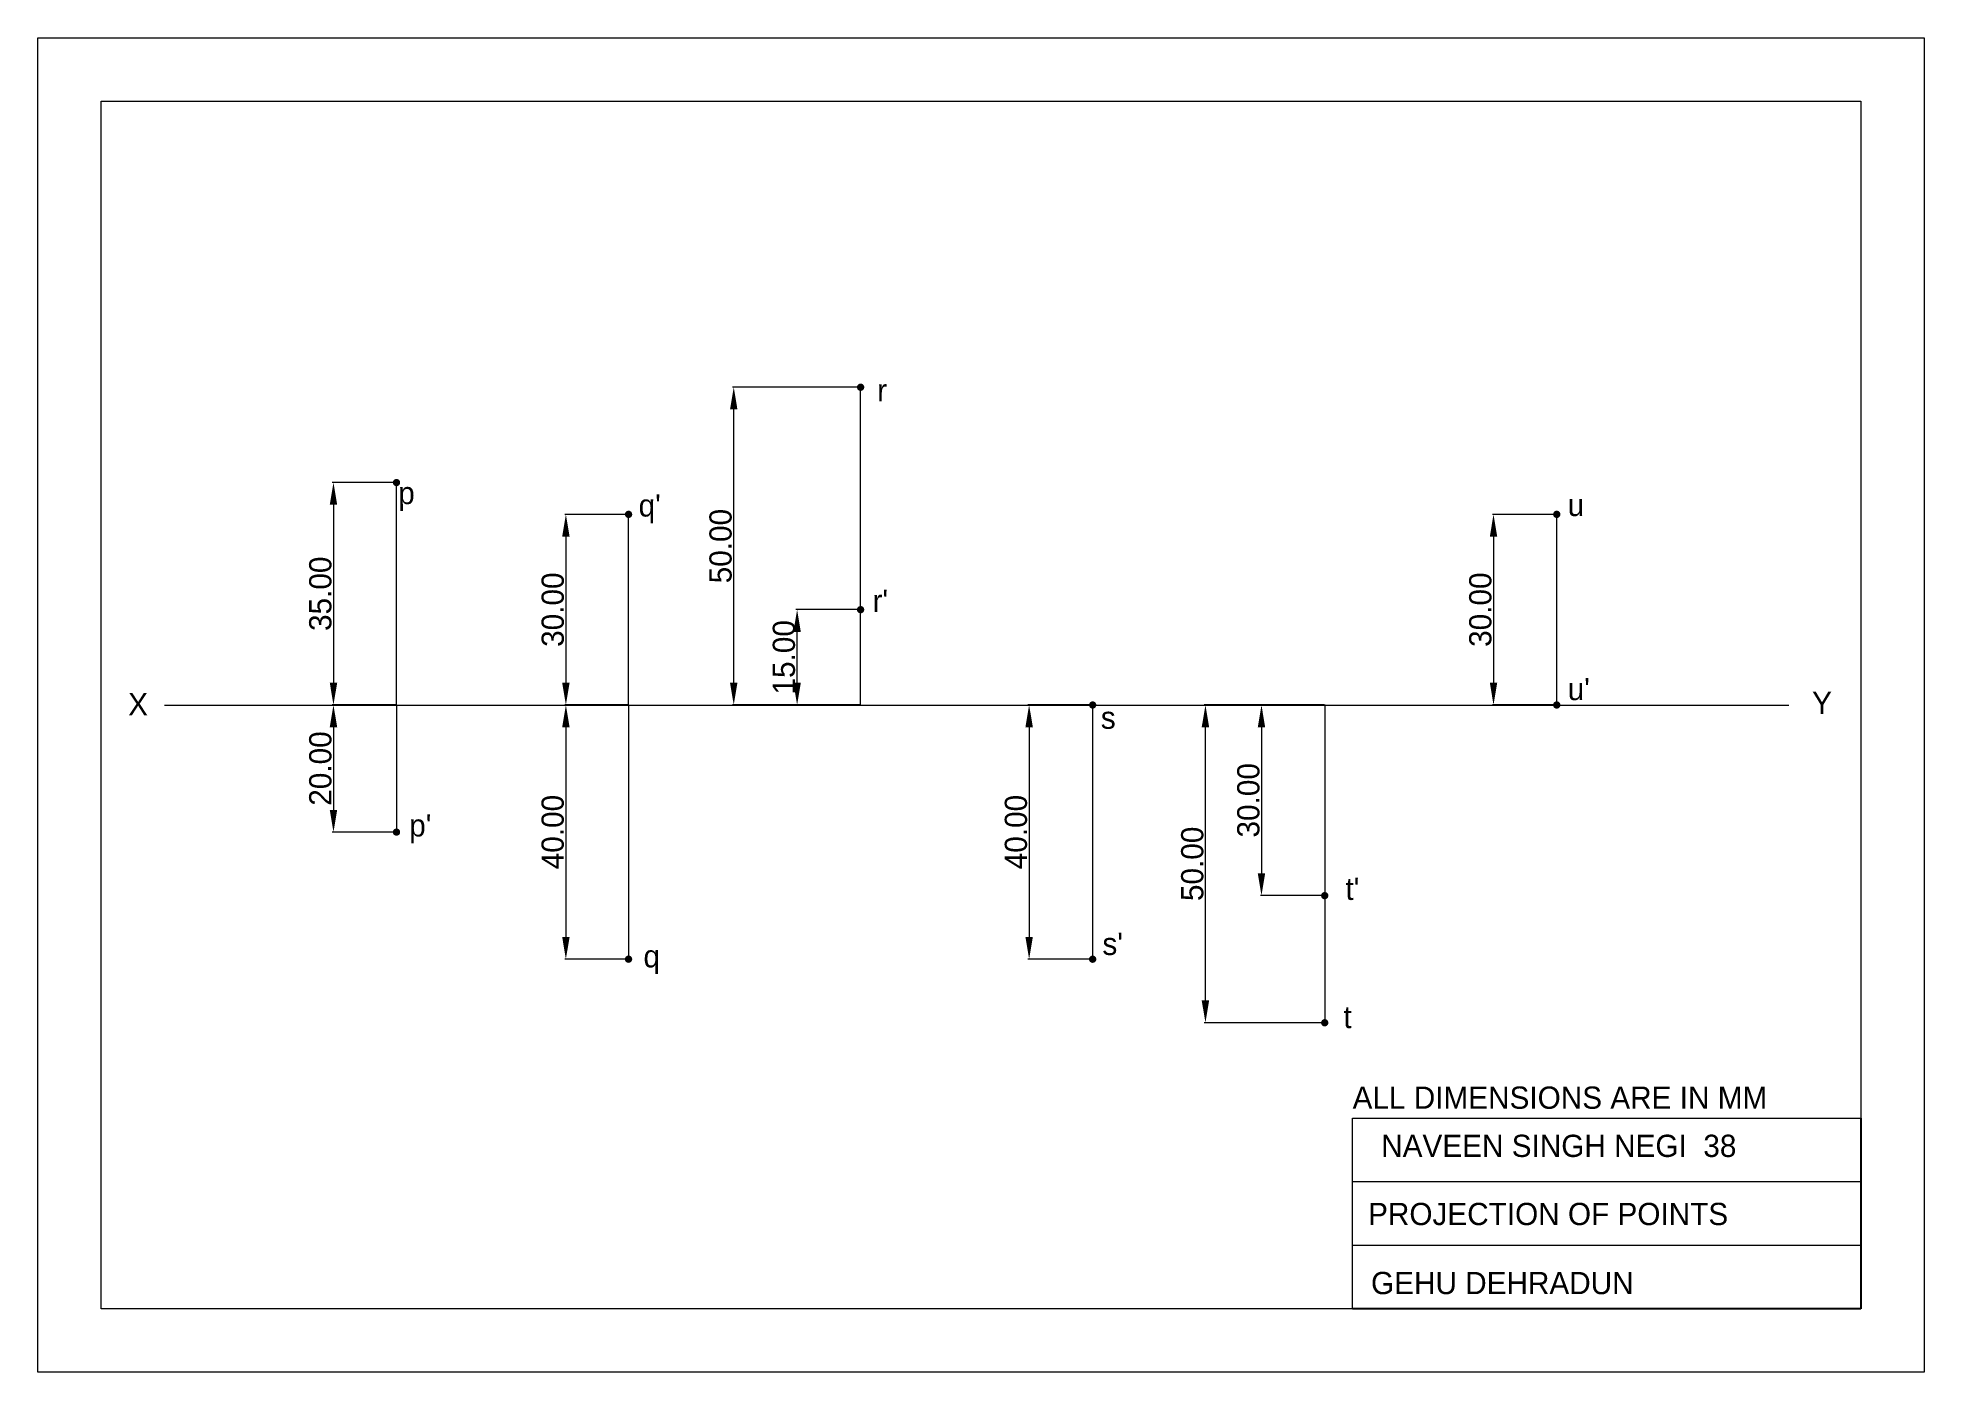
# Model space of a CAD drawing. Header units: millimetres. Extents: x 1525 to 5146, y 2068 to 2478.
# Drawn here: x 1525.3 to 1822.3, y 2260.4 to 2470.4 of the extents above; entities that cross this region are included whole.
import ezdxf

# ---------------------------------------------------------------- set-up
doc = ezdxf.new("R2010")
doc.units = ezdxf.units.MM
doc.layers.add('CL PRINT', color=250, linetype='Continuous', lineweight=53)
doc.layers.add('DRAW', color=7, linetype='Continuous', lineweight=9)
doc.styles.get("Standard").update_dxf_attribs({"font": 'comicbd.ttf', "height": 3.5})
doc.dimstyles.get("Standard").update_dxf_attribs({"dimtxt": 3.5, "dimasz": 3.5, "dimexe": 0.18, "dimexo": 0.0625, "dimgap": 0.09, "dimtad": 1, "dimtoh": 1, "dimzin": 0, "dimdsep": 46, "dimtxsty": 'Standard', "dimcen": 0.09, "dimclrd": 1, "dimclre": 1, "dimclrt": 7, "dimadec": 0, "dimazin": 0, "dimtfac": 1, "dimtofl": 0, "dimtmove": 0, "dimatfit": 3, "dimfxl": 1, "dimtolj": 1, "dimtzin": 0, "dimlwd": 13, "dimlwe": 13, "dimarcsym": 0})

msp = doc.modelspace()

# ---------------------------------------------------------------- texts
at = {"char_height": 3.5, "attachment_point": 1}
for s, insert in [(' NAVEEN SINGH NEGI  38', (1735.466, 2297.736)), ('PROJECTION OF POINTS', (1734.703, 2287.014)), ('GEHU DEHRADUN', (1735.167, 2276.148))]:
    msp.add_mtext_dynamic_manual_height_columns(s, width=78.38557, gutter_width=17.5, heights=[8.667], dxfattribs=dict(at, insert=insert))
at = {"layer": 'CL PRINT', "insert": (1732.264, 2305.318), "char_height": 3.5, "attachment_point": 1}
msp.add_mtext_dynamic_manual_height_columns('ALL DIMENSIONS ARE IN MM', width=90.04426, gutter_width=17.5, heights=[9.268], dxfattribs=at)
at = {"layer": 'DRAW', "char_height": 3.5, "attachment_point": 1}
for s, insert in [('r', (1657.416, 2416.629)), ('p', (1582.016, 2400.464)), ("q'", (1619.86, 2398.513)), ('u', (1766.118, 2398.592)), ("r'", (1656.682, 2383.491)), ('X', (1539.495, 2367.22)), ("u'", (1766.121, 2369.62)), ('Y', (1804.604, 2367.446)), ('s', (1692.627, 2365.11)), ("p'", (1583.746, 2348.16)), ("t'", (1731.138, 2338.178)), ("s'", (1692.879, 2329.514)), ('q', (1620.624, 2327.57)), ('t', (1730.819, 2318.012))]:
    msp.add_mtext_dynamic_manual_height_columns(s, width=11.50658, gutter_width=17.5, heights=[0], dxfattribs=dict(at, insert=insert))

# ---------------------------------------------------------------- blocks, each defined once
blk = doc.blocks.new('*D1')
at = {"layer": 'Defpoints', "color": 0, "transparency": 16777216}
for p in [(1581.75, 2400.36), (1571.82, 2365.36), (1581.75, 2365.36)]:
    blk.add_point(p, dxfattribs=at)
at = {"layer": 'DRAW', "color": 1, "linetype": 'Continuous', "lineweight": 13, "transparency": 16777216}
for p, q in [((1581.68, 2400.36), (1571.64, 2400.36)), ((1571.82, 2396.86), (1571.82, 2368.86)), ((1581.68, 2365.36), (1571.64, 2365.36))]:
    blk.add_line(p, q, dxfattribs=at)
at = {"layer": 'DRAW', "color": 1, "transparency": 16777216}
for points in [[(1571.24, 2396.86), (1572.41, 2396.86), (1571.82, 2400.36)], [(1571.24, 2368.86), (1572.41, 2368.86), (1571.82, 2365.36)]]:
    blk.add_solid(points, dxfattribs=at)
at = {"layer": 'DRAW', "color": 7, "transparency": 16777216, "insert": (1569.77, 2382.86), "char_height": 3.5, "attachment_point": 5, "rotation": 90}
blk.add_mtext('\\A1;35.00', dxfattribs=at)
blk = doc.blocks.new('*D2')
at = {"layer": 'Defpoints', "color": 0, "transparency": 16777216}
for p in [(1581.75, 2365.36), (1571.82, 2345.36), (1581.75, 2345.36)]:
    blk.add_point(p, dxfattribs=at)
at = {"layer": 'DRAW', "color": 1, "linetype": 'Continuous', "lineweight": 13, "transparency": 16777216}
for p, q in [((1581.68, 2365.36), (1571.64, 2365.36)), ((1571.82, 2361.86), (1571.82, 2348.86)), ((1581.68, 2345.36), (1571.64, 2345.36))]:
    blk.add_line(p, q, dxfattribs=at)
at = {"layer": 'DRAW', "color": 1, "transparency": 16777216}
for points in [[(1571.24, 2361.86), (1572.41, 2361.86), (1571.82, 2365.36)], [(1571.24, 2348.86), (1572.41, 2348.86), (1571.82, 2345.36)]]:
    blk.add_solid(points, dxfattribs=at)
at = {"layer": 'DRAW', "color": 7, "transparency": 16777216, "insert": (1569.77, 2355.36), "char_height": 3.5, "attachment_point": 5, "rotation": 90}
blk.add_mtext('\\A1;20.00', dxfattribs=at)
blk = doc.blocks.new('*D3')
at = {"layer": 'Defpoints', "color": 0, "transparency": 16777216}
for p in [(1618.28, 2395.36), (1608.41, 2365.36), (1618.28, 2365.36)]:
    blk.add_point(p, dxfattribs=at)
at = {"layer": 'DRAW', "color": 1, "linetype": 'Continuous', "lineweight": 13, "transparency": 16777216}
for p, q in [((1618.22, 2395.36), (1608.23, 2395.36)), ((1608.41, 2391.86), (1608.41, 2368.86)), ((1618.22, 2365.36), (1608.23, 2365.36))]:
    blk.add_line(p, q, dxfattribs=at)
at = {"layer": 'DRAW', "color": 1, "transparency": 16777216}
for points in [[(1607.83, 2391.86), (1609, 2391.86), (1608.41, 2395.36)], [(1607.83, 2368.86), (1609, 2368.86), (1608.41, 2365.36)]]:
    blk.add_solid(points, dxfattribs=at)
at = {"layer": 'DRAW', "color": 7, "transparency": 16777216, "insert": (1606.36, 2380.36), "char_height": 3.5, "attachment_point": 5, "rotation": 90}
blk.add_mtext('\\A1;30.00', dxfattribs=at)
blk = doc.blocks.new('*D4')
at = {"layer": 'Defpoints', "color": 0, "transparency": 16777216}
for p in [(1618.28, 2365.36), (1608.41, 2325.36), (1618.28, 2325.36)]:
    blk.add_point(p, dxfattribs=at)
at = {"layer": 'DRAW', "color": 1, "linetype": 'Continuous', "lineweight": 13, "transparency": 16777216}
for p, q in [((1618.22, 2365.36), (1608.23, 2365.36)), ((1608.41, 2361.86), (1608.41, 2328.86)), ((1618.22, 2325.36), (1608.23, 2325.36))]:
    blk.add_line(p, q, dxfattribs=at)
at = {"layer": 'DRAW', "color": 1, "transparency": 16777216}
for points in [[(1607.83, 2361.86), (1609, 2361.86), (1608.41, 2365.36)], [(1607.83, 2328.86), (1609, 2328.86), (1608.41, 2325.36)]]:
    blk.add_solid(points, dxfattribs=at)
at = {"layer": 'DRAW', "color": 7, "transparency": 16777216, "insert": (1606.35, 2345.36), "char_height": 3.5, "attachment_point": 5, "rotation": 90}
blk.add_mtext('\\A1;40.00', dxfattribs=at)
blk = doc.blocks.new('*D5')
at = {"layer": 'Defpoints', "color": 0, "transparency": 16777216}
for p in [(1634.84, 2415.36), (1654.81, 2415.36), (1654.81, 2365.36)]:
    blk.add_point(p, dxfattribs=at)
at = {"layer": 'DRAW', "color": 1, "linetype": 'Continuous', "lineweight": 13, "transparency": 16777216}
for p, q in [((1654.75, 2415.36), (1634.66, 2415.36)), ((1634.84, 2368.86), (1634.84, 2411.86)), ((1654.75, 2365.36), (1634.66, 2365.36))]:
    blk.add_line(p, q, dxfattribs=at)
at = {"layer": 'DRAW', "color": 1, "transparency": 16777216}
for points in [[(1634.25, 2411.86), (1635.42, 2411.86), (1634.84, 2415.36)], [(1634.25, 2368.86), (1635.42, 2368.86), (1634.84, 2365.36)]]:
    blk.add_solid(points, dxfattribs=at)
at = {"layer": 'DRAW', "color": 7, "transparency": 16777216, "insert": (1632.78, 2390.36), "char_height": 3.5, "attachment_point": 5, "rotation": 90}
blk.add_mtext('\\A1;50.00', dxfattribs=at)
blk = doc.blocks.new('*D6')
at = {"layer": 'Defpoints', "color": 0, "transparency": 16777216}
for p in [(1644.81, 2380.36), (1654.81, 2380.36), (1654.81, 2365.36)]:
    blk.add_point(p, dxfattribs=at)
at = {"layer": 'DRAW', "color": 1, "linetype": 'Continuous', "lineweight": 13, "transparency": 16777216}
for p, q in [((1654.75, 2380.36), (1644.63, 2380.36)), ((1644.81, 2368.86), (1644.81, 2376.86)), ((1654.75, 2365.36), (1644.63, 2365.36))]:
    blk.add_line(p, q, dxfattribs=at)
at = {"layer": 'DRAW', "color": 1, "transparency": 16777216}
for points in [[(1644.23, 2376.86), (1645.4, 2376.86), (1644.81, 2380.36)], [(1644.23, 2368.86), (1645.4, 2368.86), (1644.81, 2365.36)]]:
    blk.add_solid(points, dxfattribs=at)
at = {"layer": 'DRAW', "color": 7, "transparency": 16777216, "insert": (1642.75, 2372.86), "char_height": 3.5, "attachment_point": 5, "rotation": 90}
blk.add_mtext('\\A1;15.00', dxfattribs=at)
blk = doc.blocks.new('*D7')
at = {"layer": 'Defpoints', "color": 0, "transparency": 16777216}
for p in [(1691.34, 2365.36), (1681.34, 2325.36), (1691.34, 2325.36)]:
    blk.add_point(p, dxfattribs=at)
at = {"layer": 'DRAW', "color": 1, "linetype": 'Continuous', "lineweight": 13, "transparency": 16777216}
for p, q in [((1691.28, 2365.36), (1681.16, 2365.36)), ((1681.34, 2361.86), (1681.34, 2328.86)), ((1691.28, 2325.36), (1681.16, 2325.36))]:
    blk.add_line(p, q, dxfattribs=at)
at = {"layer": 'DRAW', "color": 1, "transparency": 16777216}
for points in [[(1680.76, 2361.86), (1681.93, 2361.86), (1681.34, 2365.36)], [(1680.76, 2328.86), (1681.93, 2328.86), (1681.34, 2325.36)]]:
    blk.add_solid(points, dxfattribs=at)
at = {"layer": 'DRAW', "color": 7, "transparency": 16777216, "insert": (1679.28, 2345.36), "char_height": 3.5, "attachment_point": 5, "rotation": 90}
blk.add_mtext('\\A1;40.00', dxfattribs=at)
blk = doc.blocks.new('*D8')
at = {"layer": 'Defpoints', "color": 0, "transparency": 16777216}
for p in [(1709.1, 2365.36), (1727.88, 2365.36), (1727.88, 2315.36)]:
    blk.add_point(p, dxfattribs=at)
at = {"layer": 'DRAW', "color": 1, "linetype": 'Continuous', "lineweight": 13, "transparency": 16777216}
for p, q in [((1727.81, 2365.36), (1708.92, 2365.36)), ((1709.1, 2318.86), (1709.1, 2361.86)), ((1727.81, 2315.36), (1708.92, 2315.36))]:
    blk.add_line(p, q, dxfattribs=at)
at = {"layer": 'DRAW', "color": 1, "transparency": 16777216}
for points in [[(1708.51, 2361.86), (1709.68, 2361.86), (1709.1, 2365.36)], [(1708.51, 2318.86), (1709.68, 2318.86), (1709.1, 2315.36)]]:
    blk.add_solid(points, dxfattribs=at)
at = {"layer": 'DRAW', "color": 7, "transparency": 16777216, "insert": (1707.04, 2340.36), "char_height": 3.5, "attachment_point": 5, "rotation": 90}
blk.add_mtext('\\A1;50.00', dxfattribs=at)
blk = doc.blocks.new('*D9')
at = {"layer": 'Defpoints', "color": 0, "transparency": 16777216}
for p in [(1727.88, 2365.36), (1717.92, 2335.36), (1727.88, 2335.36)]:
    blk.add_point(p, dxfattribs=at)
at = {"layer": 'DRAW', "color": 1, "linetype": 'Continuous', "lineweight": 13, "transparency": 16777216}
for p, q in [((1727.81, 2365.36), (1717.74, 2365.36)), ((1717.92, 2361.86), (1717.92, 2338.86)), ((1727.81, 2335.36), (1717.74, 2335.36))]:
    blk.add_line(p, q, dxfattribs=at)
at = {"layer": 'DRAW', "color": 1, "transparency": 16777216}
for points in [[(1717.34, 2361.86), (1718.5, 2361.86), (1717.92, 2365.36)], [(1717.34, 2338.86), (1718.5, 2338.86), (1717.92, 2335.36)]]:
    blk.add_solid(points, dxfattribs=at)
at = {"layer": 'DRAW', "color": 7, "transparency": 16777216, "insert": (1715.87, 2350.36), "char_height": 3.5, "attachment_point": 5, "rotation": 90}
blk.add_mtext('\\A1;30.00', dxfattribs=at)
blk = doc.blocks.new('*D10')
at = {"layer": 'Defpoints', "color": 0, "transparency": 16777216}
for p in [(1764.41, 2395.36), (1754.45, 2365.36), (1764.41, 2365.36)]:
    blk.add_point(p, dxfattribs=at)
at = {"layer": 'DRAW', "color": 1, "linetype": 'Continuous', "lineweight": 13, "transparency": 16777216}
for p, q in [((1764.35, 2395.36), (1754.27, 2395.36)), ((1754.45, 2391.86), (1754.45, 2368.86)), ((1764.35, 2365.36), (1754.27, 2365.36))]:
    blk.add_line(p, q, dxfattribs=at)
at = {"layer": 'DRAW', "color": 1, "transparency": 16777216}
for points in [[(1753.87, 2391.86), (1755.03, 2391.86), (1754.45, 2395.36)], [(1753.87, 2368.86), (1755.03, 2368.86), (1754.45, 2365.36)]]:
    blk.add_solid(points, dxfattribs=at)
at = {"layer": 'DRAW', "color": 7, "transparency": 16777216, "insert": (1752.39, 2380.36), "char_height": 3.5, "attachment_point": 5, "rotation": 90}
blk.add_mtext('\\A1;30.00', dxfattribs=at)

# ---------------------------------------------------------------- dimensions: what is measured, and where the dimension line sits
at = {"layer": 'DRAW'}
for base, p1, p2, picture, middle in [((1634.836, 2415.357), (1654.811, 2365.357), (1654.811, 2415.357), '*D5', (1632.782, 2390.357)), ((1571.822, 2365.357), (1581.746, 2400.357), (1581.746, 2365.357), '*D1', (1569.768, 2382.857)), ((1608.414, 2365.357), (1618.278, 2395.357), (1618.278, 2365.357), '*D3', (1606.36, 2380.357)), ((1754.449, 2365.357), (1764.408, 2395.357), (1764.408, 2365.357), '*D10', (1752.394, 2380.357)), ((1644.812, 2380.357), (1654.811, 2365.357), (1654.811, 2380.357), '*D6', (1642.753, 2372.857)), ((1681.343, 2325.357), (1691.343, 2365.357), (1691.343, 2325.357), '*D7', (1679.283, 2345.357)), ((1709.095, 2365.357), (1727.876, 2315.357), (1727.876, 2365.357), '*D8', (1707.041, 2340.357)), ((1717.92, 2335.357), (1727.876, 2365.357), (1727.876, 2335.357), '*D9', (1715.866, 2350.357))]:
    dim = msp.add_linear_dim(base=base, p1=p1, p2=p2, angle=90, dimstyle='Standard', dxfattribs=at)
    dim.commit()
    dim.dimension.update_dxf_attribs({"geometry": picture, "text_midpoint": middle})
for base, p1, p2, picture, middle in [((1571.822, 2345.357), (1581.746, 2365.357), (1581.746, 2345.357), '*D2', (1569.768, 2355.357)), ((1608.414, 2325.357), (1618.278, 2365.357), (1618.278, 2325.357), '*D4', (1606.354, 2345.357))]:
    dim = msp.add_linear_dim(base=base, p1=p1, p2=p2, angle=90, dimstyle='Standard', override={"dimtmove": 1}, dxfattribs=at)
    dim.commit()
    dim.dimension.update_dxf_attribs({"geometry": picture, "text_midpoint": middle})

# ---------------------------------------------------------------- linework, layer by layer
for p, q in [((1812.264, 2300.357), (1812.264, 2270.357)), ((1812.264, 2270.357), (1732.264, 2270.357))]:
    msp.add_line(p, q)
at = {"layer": 'DRAW'}
for p, q in [((1654.811, 2365.357), (1654.811, 2415.357)), ((1581.746, 2365.357), (1581.746, 2400.357)), ((1618.278, 2365.357), (1618.278, 2395.357)), ((1764.408, 2365.357), (1764.408, 2395.357)), ((1654.811, 2365.357), (1654.811, 2380.357)), ((1545.214, 2365.357), (1800.94, 2365.357)), ((1581.746, 2365.357), (1581.746, 2345.357)), ((1618.278, 2365.357), (1618.278, 2325.357)), ((1691.343, 2365.357), (1691.343, 2325.357)), ((1727.876, 2365.357), (1727.876, 2335.357)), ((1727.876, 2365.357), (1727.876, 2315.357)), ((1732.264, 2300.357), (1812.264, 2300.357)), ((1732.264, 2270.357), (1732.264, 2300.357)), ((1812.264, 2300.357), (1812.264, 2270.357)), ((1732.264, 2290.357), (1812.264, 2290.357)), ((1732.264, 2280.357), (1812.264, 2280.357)), ((1812.264, 2270.357), (1732.264, 2270.357))]:
    msp.add_line(p, q, dxfattribs=at)
for points in [[(1525.264, 2470.357), (1822.264, 2470.357), (1822.264, 2260.357), (1525.264, 2260.357)], [(1535.264, 2460.357), (1812.264, 2460.357), (1812.264, 2270.357), (1535.264, 2270.357)]]:
    msp.add_lwpolyline(points, close=True, dxfattribs=at)
at = {"layer": 'DRAW', "const_width": 0.57}
for points in [[(1654.521, 2415.357, 1), (1655.101, 2415.357, 1)], [(1581.456, 2400.357, 1), (1582.036, 2400.357, 1)], [(1617.988, 2395.357, 1), (1618.568, 2395.357, 1)], [(1764.118, 2395.357, 1), (1764.698, 2395.357, 1)], [(1654.521, 2380.357, 1), (1655.101, 2380.357, 1)], [(1691.053, 2365.357, 1), (1691.633, 2365.357, 1)], [(1764.118, 2365.357, 1), (1764.698, 2365.357, 1)], [(1581.456, 2345.357, 1), (1582.036, 2345.357, 1)], [(1727.586, 2335.357, 1), (1728.166, 2335.357, 1)], [(1617.988, 2325.357, 1), (1618.568, 2325.357, 1)], [(1691.053, 2325.357, 1), (1691.633, 2325.357, 1)], [(1727.586, 2315.357, 1), (1728.166, 2315.357, 1)]]:
    msp.add_lwpolyline(points, format="xyb", close=True, dxfattribs=at)
at = {"layer": 'DRAW'}
for p in [(1581.746, 2365.357), (1618.278, 2365.357), (1654.811, 2365.357), (1691.343, 2365.357), (1727.876, 2365.357), (1764.408, 2365.357)]:
    msp.add_point(p, dxfattribs=at)

msp.set_redraw_order([(e.dxf.handle, doc.entitydb.next_handle()) for e in msp.query("TEXT MTEXT ATTDEF DIMENSION ARC_DIMENSION")])  # texts and dimensions are drawn at this point

doc.saveas('drawing.dxf')
